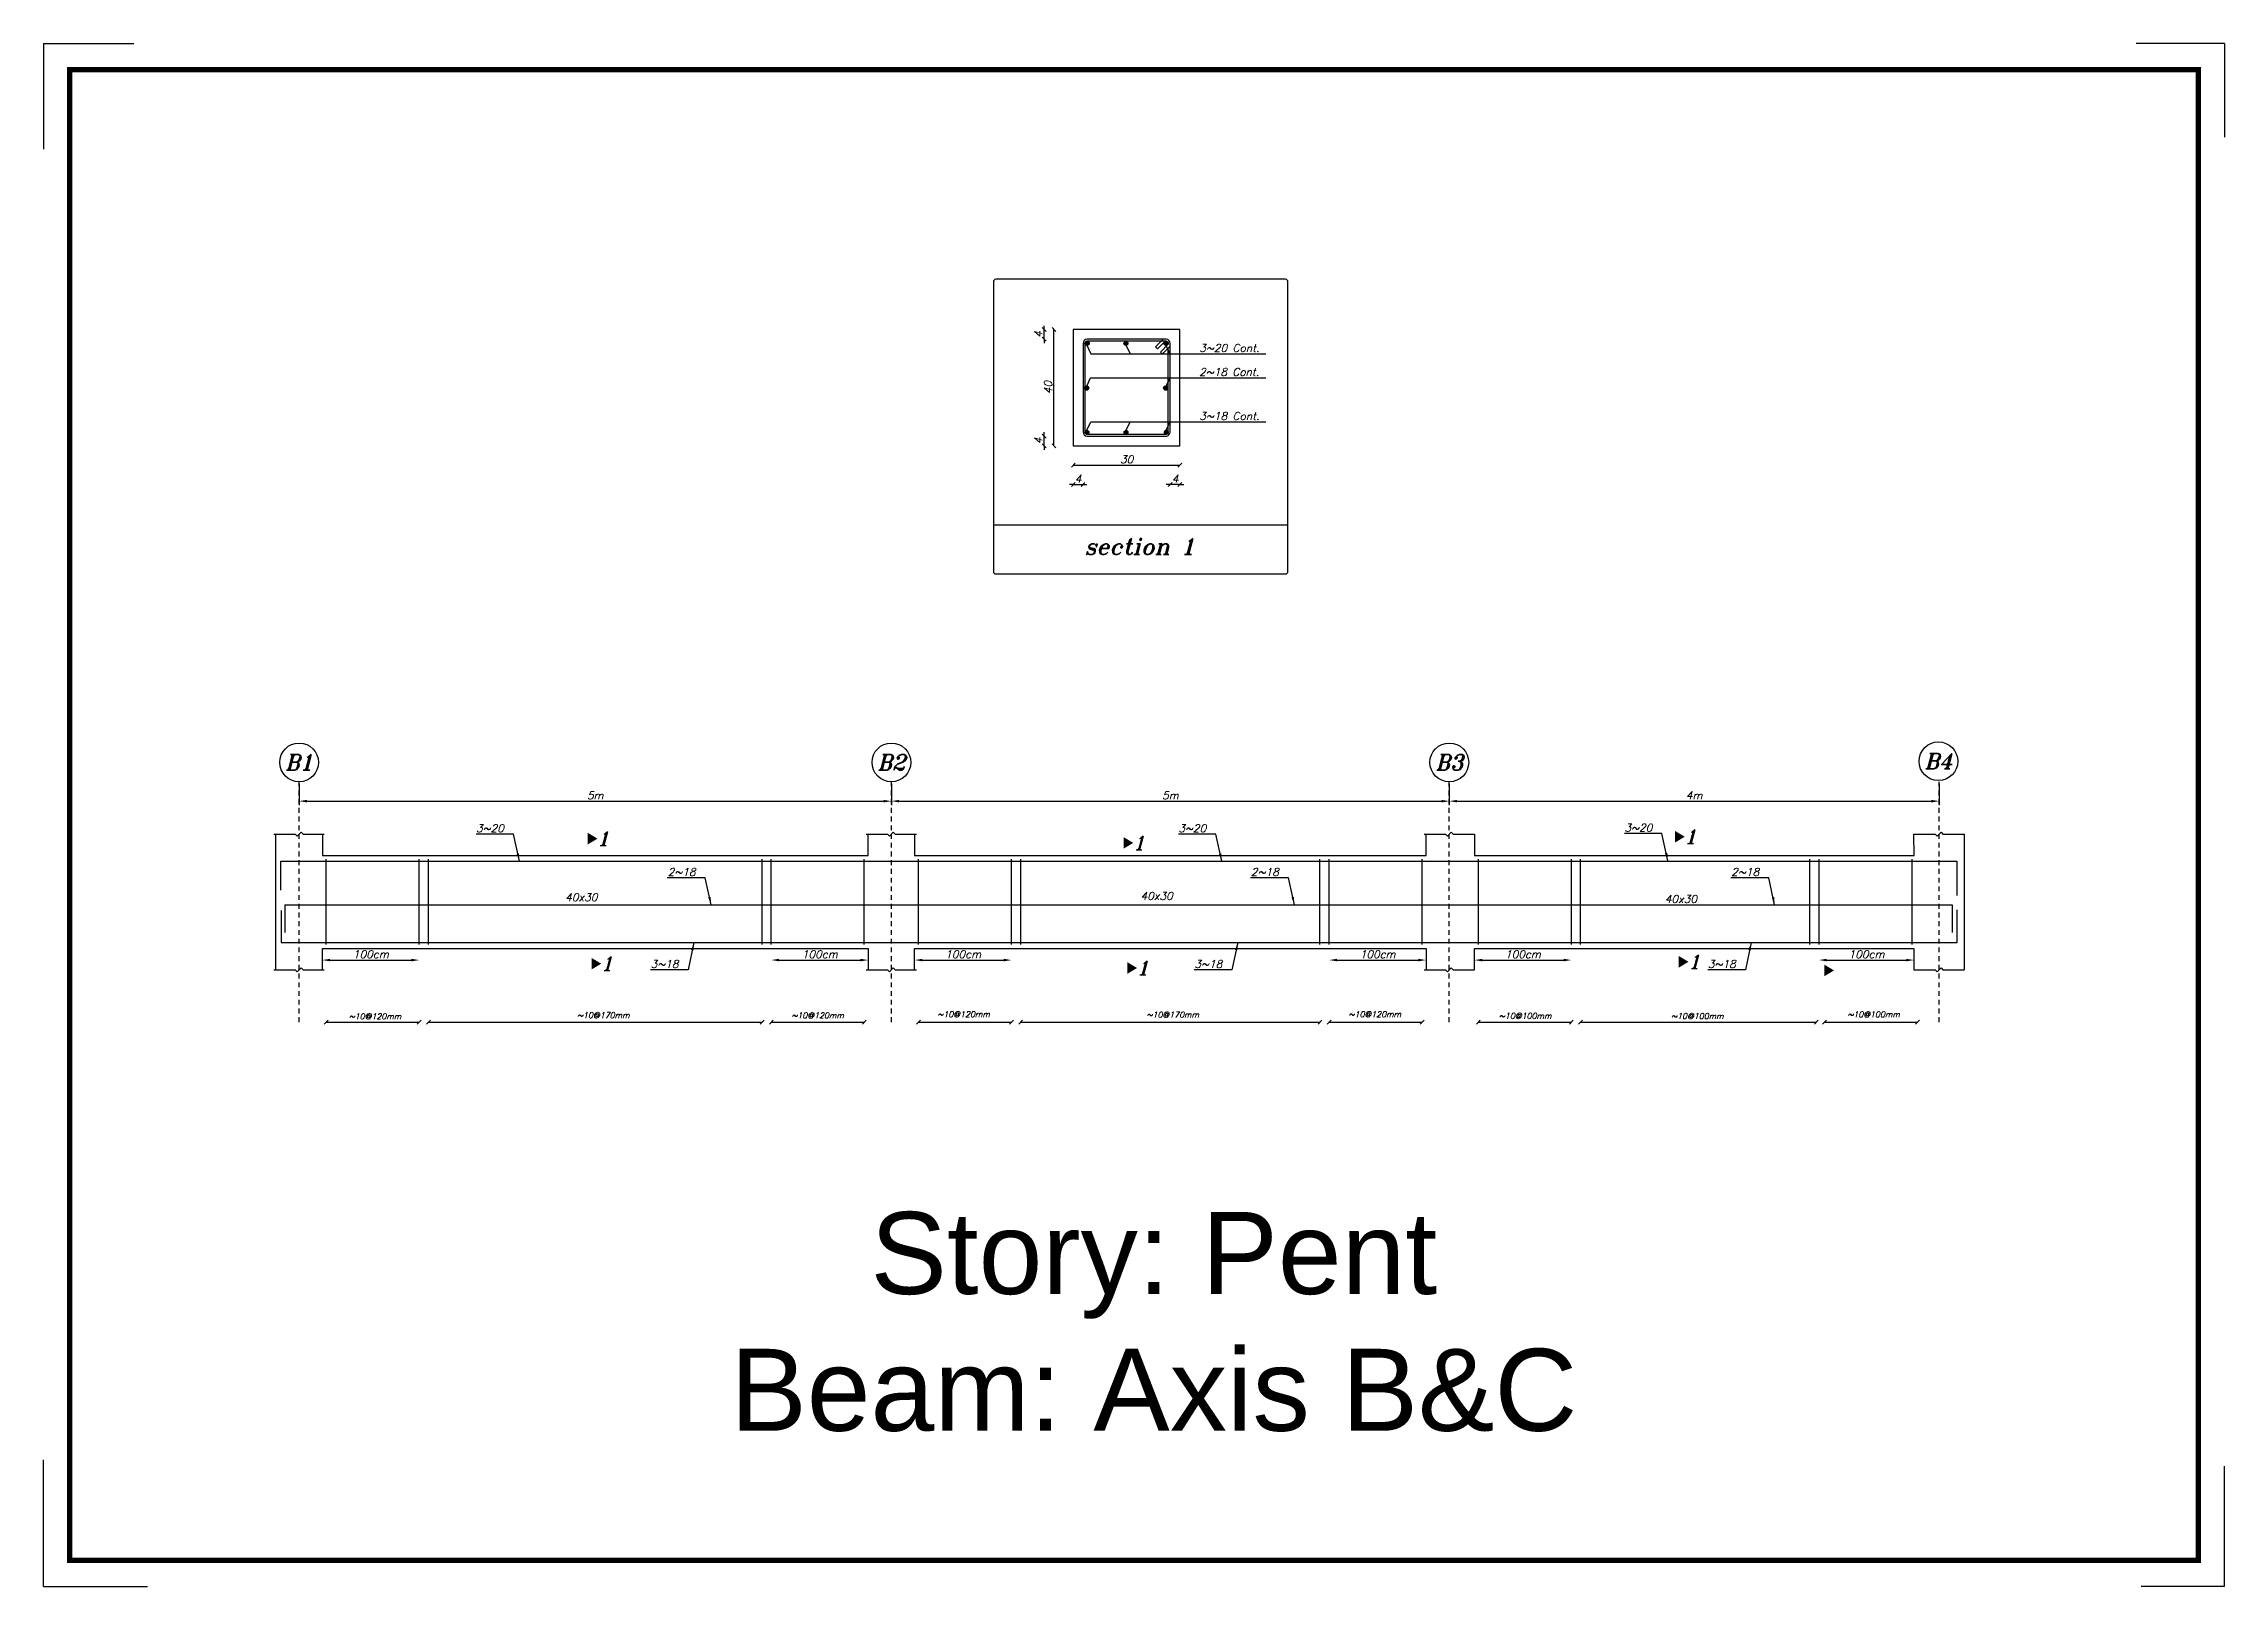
# Model space of a CAD drawing. Header units: inches. Extents: x -1152 to 1352, y 183 to 608.
# Drawn here: x 656.9 to 713.2, y 283.4 to 323.2 of the extents above; entities that cross this region are included whole.
import ezdxf
from ezdxf.enums import TextEntityAlignment as Align

# ---------------------------------------------------------------- set-up
doc = ezdxf.new("R2010")
doc.units = ezdxf.units.IN
doc.header["$MEASUREMENT"] = 0
doc.linetypes.add('HIDDEN2', pattern=[0.1875, 0.125, -0.0625])
doc.layers.add('Layer4', color=252, linetype='Continuous', lineweight=25)
doc.layers.add('SAZE_DRAWINGS', color=7, linetype='Continuous')
doc.styles.add('SAZE_STYLE', font='romancp.shx', dxfattribs={"oblique": 15})
doc.styles.add('SAZE_STYLE1', font='romant.shx', dxfattribs={"oblique": 15})
doc.styles.get("Standard").update_dxf_attribs({"font": 'arial.ttf'})
doc.dimstyles.new('SAZE_DIM_STYLE', dxfattribs={"dimtxt": 0.2, "dimasz": 0.2, "dimexe": 0.1, "dimexo": 0.05, "dimgap": 0.05, "dimtad": 0, "dimzin": 0, "dimdsep": 46, "dimtxsty": 'SAZE_STYLE', "dimcen": 0.09, "dimclrd": 2, "dimclre": 2, "dimclrt": 3, "dimadec": 0, "dimazin": 0, "dimtfac": 1, "dimtdec": 4, "dimtix": 1, "dimtmove": 1, "dimatfit": 3, "dimfxl": 1, "dimtolj": 1, "dimtzin": 0, "dimarcsym": 0})

msp = doc.modelspace()

# ---------------------------------------------------------------- texts
at = {"color": 6, "insert": (657.03975, 293.08046), "char_height": 2.116983, "attachment_point": 1}
msp.add_mtext_dynamic_manual_height_columns('\\pxqc;Story: Pent\\PBeam: Axis B&C', width=57.0507531, gutter_width=36.72032, heights=[0], dxfattribs=at)
at = {"layer": 'SAZE_DRAWINGS', "color": 2, "style": 'SAZE_STYLE1', "oblique": 15}
for s, height, p in [('section 1', 0.411787, (685.20332, 310.24748)), ('40x30', 0.2, (670.78958, 301.20051)), ('40x30', 0.2, (685.63817, 301.23495)), ('40x30', 0.2, (699.16834, 301.15649))]:
    msp.add_text(s, height=height, dxfattribs=at).set_placement(p, align=Align.MIDDLE_CENTER)
at = {"layer": 'SAZE_DRAWINGS', "color": 3, "style": 'SAZE_STYLE1', "oblique": 15}
for s, p in [('B1', (663.50604, 304.68014)), ('B2', (678.79256, 304.68014)), ('B3', (693.19256, 304.68014)), ('B4', (705.81745, 304.70969))]:
    msp.add_text(s, height=0.4, dxfattribs=at).set_placement(p, align=Align.MIDDLE_CENTER)
at = {"layer": 'SAZE_DRAWINGS', "color": 2, "style": 'SAZE_STYLE1', "oblique": 15}
for p in [(671.20451, 302.71319), (699.2681, 302.7624), (685.03417, 302.60293), (671.30287, 299.48583), (685.13254, 299.37557), (699.36647, 299.53505)]:
    msp.add_text('1', height=0.35, dxfattribs=at).set_placement(p, align=Align.MIDDLE_LEFT)
at = {"layer": 'SAZE_DRAWINGS', "color": 3, "style": 'SAZE_STYLE', "oblique": 15}
for s, p in [('~10@120mm', (665.46394, 298.05354)), ('~10@170mm', (671.35749, 298.08225)), ('~10@120mm', (676.88956, 298.07811)), ('~10@120mm', (680.65662, 298.10671)), ('~10@170mm', (686.05479, 298.09654)), ('~10@120mm', (691.2697, 298.10671)), ('~10@100mm', (695.15159, 298.06531)), ('~10@100mm', (699.59503, 298.0607)), ('~10@100mm', (704.14477, 298.10373))]:
    msp.add_text(s, height=0.15, dxfattribs=at).set_placement(p, align=Align.CENTER)
at = {"layer": 'SAZE_DRAWINGS', "color": 3, "char_height": 0.2, "style": 'SAZE_STYLE'}
for s, insert, attachment_point in [('\\A1;3~20 Cont.', (686.73836, 315.27224), 7), ('\\A1;2~18 Cont.', (686.73418, 314.65461), 7), ('\\A1;3~18 Cont.', (686.73836, 313.51724), 7), ('\\A1;3~20', (668.79074, 302.88015), 9), ('\\A1;3~20', (686.91815, 302.87947), 9), ('\\A1;3~20', (698.43191, 302.89316), 9), ('\\A1;2~18', (673.73883, 301.75415), 9), ('\\A1;2~18', (688.79332, 301.75438), 9), ('\\A1;2~18', (701.18997, 301.7544), 9), ('\\A1;3~18', (673.29705, 299.38015), 9), ('\\A1;3~18', (687.33225, 299.38015), 9), ('\\A1;3~18', (700.58397, 299.38015), 9)]:
    msp.add_mtext(s, dxfattribs=dict(at, insert=insert, attachment_point=attachment_point))

# ---------------------------------------------------------------- blocks, each defined once
blk = doc.blocks.new('*D333')
at = {"layer": 'DEFPOINTS', "color": 0, "transparency": 16777216}
for p in [(663.506, 304.18), (678.793, 304.18), (678.793, 303.68)]:
    blk.add_point(p, dxfattribs=at)
at = {"layer": 'SAZE_DRAWINGS', "color": 2, "lineweight": -2, "transparency": 16777216}
for p, q in [((663.506, 304.13), (663.506, 303.58)), ((678.793, 304.13), (678.793, 303.58)), ((663.706, 303.68), (678.593, 303.68))]:
    blk.add_line(p, q, dxfattribs=at)
at = {"layer": 'SAZE_DRAWINGS', "color": 2, "transparency": 16777216}
for points in [[(663.706, 303.713), (663.706, 303.647), (663.506, 303.68)], [(678.593, 303.713), (678.593, 303.647), (678.793, 303.68)]]:
    blk.add_solid(points, dxfattribs=at)
at = {"layer": 'SAZE_DRAWINGS', "color": 3, "transparency": 16777216, "insert": (671.149, 303.83), "char_height": 0.2, "attachment_point": 5, "style": 'SAZE_STYLE'}
blk.add_mtext('\\A1;5m', dxfattribs=at)
blk = doc.blocks.new('*D334')
at = {"layer": 'DEFPOINTS', "color": 0, "transparency": 16777216}
for p in [(678.793, 304.18), (693.193, 304.18), (693.193, 303.68)]:
    blk.add_point(p, dxfattribs=at)
at = {"layer": 'SAZE_DRAWINGS', "color": 2, "lineweight": -2, "transparency": 16777216}
for p, q in [((678.793, 304.13), (678.793, 303.58)), ((693.193, 304.13), (693.193, 303.58)), ((678.993, 303.68), (692.993, 303.68))]:
    blk.add_line(p, q, dxfattribs=at)
at = {"layer": 'SAZE_DRAWINGS', "color": 2, "transparency": 16777216}
for points in [[(678.993, 303.713), (678.993, 303.647), (678.793, 303.68)], [(692.993, 303.713), (692.993, 303.647), (693.193, 303.68)]]:
    blk.add_solid(points, dxfattribs=at)
at = {"layer": 'SAZE_DRAWINGS', "color": 3, "transparency": 16777216, "insert": (685.993, 303.83), "char_height": 0.2, "attachment_point": 5, "style": 'SAZE_STYLE'}
blk.add_mtext('\\A1;5m', dxfattribs=at)
blk = doc.blocks.new('*D335')
at = {"layer": 'DEFPOINTS', "color": 0, "transparency": 16777216}
for p in [(664.106, 299.58), (666.606, 299.58), (666.606, 299.58)]:
    blk.add_point(p, dxfattribs=at)
at = {"layer": 'SAZE_DRAWINGS', "color": 2, "lineweight": -2, "transparency": 16777216}
blk.add_line((664.306, 299.58), (666.406, 299.58), dxfattribs=at)
at = {"layer": 'SAZE_DRAWINGS', "color": 2, "transparency": 16777216}
for points in [[(664.306, 299.613), (664.306, 299.547), (664.106, 299.58)], [(666.406, 299.613), (666.406, 299.547), (666.606, 299.58)]]:
    blk.add_solid(points, dxfattribs=at)
at = {"layer": 'SAZE_DRAWINGS', "color": 3, "transparency": 16777216, "insert": (665.356, 299.73), "char_height": 0.2, "attachment_point": 5, "style": 'SAZE_STYLE'}
blk.add_mtext('\\A1;100cm', dxfattribs=at)
blk = doc.blocks.new('*D336')
at = {"layer": 'DEFPOINTS', "color": 0, "transparency": 16777216}
for p in [(675.693, 299.58), (678.193, 299.58), (678.193, 299.58)]:
    blk.add_point(p, dxfattribs=at)
at = {"layer": 'SAZE_DRAWINGS', "color": 2, "lineweight": -2, "transparency": 16777216}
blk.add_line((675.893, 299.58), (677.993, 299.58), dxfattribs=at)
at = {"layer": 'SAZE_DRAWINGS', "color": 2, "transparency": 16777216}
for points in [[(675.893, 299.613), (675.893, 299.547), (675.693, 299.58)], [(677.993, 299.613), (677.993, 299.547), (678.193, 299.58)]]:
    blk.add_solid(points, dxfattribs=at)
at = {"layer": 'SAZE_DRAWINGS', "color": 3, "transparency": 16777216, "insert": (676.943, 299.73), "char_height": 0.2, "attachment_point": 5, "style": 'SAZE_STYLE'}
blk.add_mtext('\\A1;100cm', dxfattribs=at)
blk = doc.blocks.new('*D337')
at = {"layer": 'DEFPOINTS', "color": 0, "transparency": 16777216}
for p in [(679.393, 299.58), (681.893, 299.58), (681.893, 299.58)]:
    blk.add_point(p, dxfattribs=at)
at = {"layer": 'SAZE_DRAWINGS', "color": 2, "lineweight": -2, "transparency": 16777216}
blk.add_line((679.593, 299.58), (681.693, 299.58), dxfattribs=at)
at = {"layer": 'SAZE_DRAWINGS', "color": 2, "transparency": 16777216}
for points in [[(679.593, 299.613), (679.593, 299.547), (679.393, 299.58)], [(681.693, 299.613), (681.693, 299.547), (681.893, 299.58)]]:
    blk.add_solid(points, dxfattribs=at)
at = {"layer": 'SAZE_DRAWINGS', "color": 3, "transparency": 16777216, "insert": (680.643, 299.73), "char_height": 0.2, "attachment_point": 5, "style": 'SAZE_STYLE'}
blk.add_mtext('\\A1;100cm', dxfattribs=at)
blk = doc.blocks.new('*D338')
at = {"layer": 'DEFPOINTS', "color": 0, "transparency": 16777216}
for p in [(690.093, 299.58), (692.593, 299.58), (692.593, 299.58)]:
    blk.add_point(p, dxfattribs=at)
at = {"layer": 'SAZE_DRAWINGS', "color": 2, "lineweight": -2, "transparency": 16777216}
blk.add_line((690.293, 299.58), (692.393, 299.58), dxfattribs=at)
at = {"layer": 'SAZE_DRAWINGS', "color": 2, "transparency": 16777216}
for points in [[(690.293, 299.613), (690.293, 299.547), (690.093, 299.58)], [(692.393, 299.613), (692.393, 299.547), (692.593, 299.58)]]:
    blk.add_solid(points, dxfattribs=at)
at = {"layer": 'SAZE_DRAWINGS', "color": 3, "transparency": 16777216, "insert": (691.343, 299.73), "char_height": 0.2, "attachment_point": 5, "style": 'SAZE_STYLE'}
blk.add_mtext('\\A1;100cm', dxfattribs=at)
blk = doc.blocks.new('*D339')
at = {"layer": 'DEFPOINTS', "color": 0, "transparency": 16777216}
for p in [(693.193, 304.18), (705.835, 304.18), (705.835, 303.68)]:
    blk.add_point(p, dxfattribs=at)
at = {"layer": 'SAZE_DRAWINGS', "color": 2, "lineweight": -2, "transparency": 16777216}
for p, q in [((693.193, 304.13), (693.193, 303.58)), ((705.835, 304.13), (705.835, 303.58)), ((693.393, 303.68), (705.635, 303.68))]:
    blk.add_line(p, q, dxfattribs=at)
at = {"layer": 'SAZE_DRAWINGS', "color": 2, "transparency": 16777216}
for points in [[(693.393, 303.713), (693.393, 303.647), (693.193, 303.68)], [(705.635, 303.713), (705.635, 303.647), (705.835, 303.68)]]:
    blk.add_solid(points, dxfattribs=at)
at = {"layer": 'SAZE_DRAWINGS', "color": 3, "transparency": 16777216, "insert": (699.514, 303.83), "char_height": 0.2, "attachment_point": 5, "style": 'SAZE_STYLE'}
blk.add_mtext('\\A1;4m', dxfattribs=at)
blk = doc.blocks.new('*D340')
at = {"layer": 'DEFPOINTS', "color": 0, "transparency": 16777216}
for p in [(693.843, 299.58), (696.343, 299.58), (696.343, 299.58)]:
    blk.add_point(p, dxfattribs=at)
at = {"layer": 'SAZE_DRAWINGS', "color": 2, "lineweight": -2, "transparency": 16777216}
blk.add_line((694.043, 299.58), (696.143, 299.58), dxfattribs=at)
at = {"layer": 'SAZE_DRAWINGS', "color": 2, "transparency": 16777216}
for points in [[(694.043, 299.613), (694.043, 299.547), (693.843, 299.58)], [(696.143, 299.613), (696.143, 299.547), (696.343, 299.58)]]:
    blk.add_solid(points, dxfattribs=at)
at = {"layer": 'SAZE_DRAWINGS', "color": 3, "transparency": 16777216, "insert": (695.093, 299.73), "char_height": 0.2, "attachment_point": 5, "style": 'SAZE_STYLE'}
blk.add_mtext('\\A1;100cm', dxfattribs=at)
blk = doc.blocks.new('*D341')
at = {"layer": 'DEFPOINTS', "color": 0, "transparency": 16777216}
for p in [(702.735, 299.58), (705.185, 299.58), (705.185, 299.58)]:
    blk.add_point(p, dxfattribs=at)
at = {"layer": 'SAZE_DRAWINGS', "color": 2, "lineweight": -2, "transparency": 16777216}
blk.add_line((702.935, 299.58), (704.985, 299.58), dxfattribs=at)
at = {"layer": 'SAZE_DRAWINGS', "color": 2, "transparency": 16777216}
for points in [[(702.935, 299.613), (702.935, 299.547), (702.735, 299.58)], [(704.985, 299.613), (704.985, 299.547), (705.185, 299.58)]]:
    blk.add_solid(points, dxfattribs=at)
at = {"layer": 'SAZE_DRAWINGS', "color": 3, "transparency": 16777216, "insert": (703.96, 299.73), "char_height": 0.2, "attachment_point": 5, "style": 'SAZE_STYLE'}
blk.add_mtext('\\A1;100cm', dxfattribs=at)
blk = doc.blocks.new('SAZE-CIR-COL')
at = {"layer": 'SAZE_DRAWINGS'}
h = blk.add_hatch(color=0, dxfattribs=at)
h.dxf.hatch_style = 1
h.paths.add_polyline_path([(0.5, 0, 1), (-0.5, 0, 1)])
at = {"layer": 'SAZE_DRAWINGS', "color": 0}
blk.add_circle((0, 0), 0.5, dxfattribs=at)
blk = doc.blocks.new('_Oblique')
at = {"color": 0, "linetype": 'ByBlock', "lineweight": -2}
blk.add_line((-0.5, -0.5), (0.5, 0.5), dxfattribs=at)
blk = doc.blocks.new('*D348')
at = {"layer": 'DEFPOINTS', "color": 0, "transparency": 16777216}
for p in [(683.488, 311.847), (683.738, 311.847), (683.738, 311.847)]:
    blk.add_point(p, dxfattribs=at)
at = {"layer": 'SAZE_DRAWINGS', "color": 2, "lineweight": -2, "transparency": 16777216}
for p, q in [((683.488, 311.847), (683.388, 311.847)), ((683.488, 311.847), (683.738, 311.847)), ((683.738, 311.847), (683.838, 311.847))]:
    blk.add_line(p, q, dxfattribs=at)
at = {"layer": 'SAZE_DRAWINGS', "color": 2, "lineweight": -2, "transparency": 16777216, "xscale": 0.1, "yscale": 0.1, "zscale": 0.1}
blk.add_blockref('_Oblique', (683.488, 311.847), dxfattribs=at)
at = {"layer": 'SAZE_DRAWINGS', "color": 2, "lineweight": -2, "transparency": 16777216, "xscale": 0.1, "yscale": 0.1, "zscale": 0.1, "rotation": 180}
blk.add_blockref('_Oblique', (683.738, 311.847), dxfattribs=at)
at = {"layer": 'SAZE_DRAWINGS', "color": 3, "transparency": 16777216, "insert": (683.613, 311.997), "char_height": 0.2, "attachment_point": 5, "style": 'SAZE_STYLE'}
blk.add_mtext('\\A1;4', dxfattribs=at)
blk = doc.blocks.new('*D349')
at = {"layer": 'DEFPOINTS', "color": 0, "transparency": 16777216}
for p in [(683.488, 312.347), (686.238, 312.347), (686.238, 312.347)]:
    blk.add_point(p, dxfattribs=at)
at = {"layer": 'SAZE_DRAWINGS', "color": 2, "lineweight": -2, "transparency": 16777216}
blk.add_line((683.488, 312.347), (686.238, 312.347), dxfattribs=at)
at = {"layer": 'SAZE_DRAWINGS', "color": 2, "lineweight": -2, "transparency": 16777216, "xscale": 0.1, "yscale": 0.1, "zscale": 0.1, "rotation": 180}
blk.add_blockref('_Oblique', (683.488, 312.347), dxfattribs=at)
at = {"layer": 'SAZE_DRAWINGS', "color": 2, "lineweight": -2, "transparency": 16777216, "xscale": 0.1, "yscale": 0.1, "zscale": 0.1}
blk.add_blockref('_Oblique', (686.238, 312.347), dxfattribs=at)
at = {"layer": 'SAZE_DRAWINGS', "color": 3, "transparency": 16777216, "insert": (684.863, 312.497), "char_height": 0.2, "attachment_point": 5, "style": 'SAZE_STYLE'}
blk.add_mtext('\\A1;30', dxfattribs=at)
blk = doc.blocks.new('*D350')
at = {"layer": 'DEFPOINTS', "color": 0, "transparency": 16777216}
for p in [(685.988, 311.847), (685.988, 311.847), (686.238, 311.847)]:
    blk.add_point(p, dxfattribs=at)
at = {"layer": 'SAZE_DRAWINGS', "color": 2, "lineweight": -2, "transparency": 16777216}
for p, q in [((685.988, 311.847), (685.888, 311.847)), ((686.238, 311.847), (685.988, 311.847)), ((686.238, 311.847), (686.338, 311.847))]:
    blk.add_line(p, q, dxfattribs=at)
at = {"layer": 'SAZE_DRAWINGS', "color": 2, "lineweight": -2, "transparency": 16777216, "xscale": 0.1, "yscale": 0.1, "zscale": 0.1}
blk.add_blockref('_Oblique', (685.988, 311.847), dxfattribs=at)
at = {"layer": 'SAZE_DRAWINGS', "color": 2, "lineweight": -2, "transparency": 16777216, "xscale": 0.1, "yscale": 0.1, "zscale": 0.1, "rotation": 180}
blk.add_blockref('_Oblique', (686.238, 311.847), dxfattribs=at)
at = {"layer": 'SAZE_DRAWINGS', "color": 3, "transparency": 16777216, "insert": (686.113, 311.997), "char_height": 0.2, "attachment_point": 5, "style": 'SAZE_STYLE'}
blk.add_mtext('\\A1;4', dxfattribs=at)
blk = doc.blocks.new('*D351')
at = {"layer": 'DEFPOINTS', "color": 0, "transparency": 16777216}
for p in [(682.738, 313.097), (682.738, 313.097), (682.738, 312.847)]:
    blk.add_point(p, dxfattribs=at)
at = {"layer": 'SAZE_DRAWINGS', "color": 2, "lineweight": -2, "transparency": 16777216}
for p, q in [((682.738, 313.097), (682.738, 313.197)), ((682.738, 312.847), (682.738, 313.097)), ((682.738, 312.847), (682.738, 312.747))]:
    blk.add_line(p, q, dxfattribs=at)
at = {"layer": 'SAZE_DRAWINGS', "color": 2, "lineweight": -2, "transparency": 16777216, "xscale": 0.1, "yscale": 0.1, "zscale": 0.1}
for p, rotation in [((682.738, 313.097), 270), ((682.738, 312.847), 90)]:
    blk.add_blockref('_Oblique', p, dxfattribs=dict(at, rotation=rotation))
at = {"layer": 'SAZE_DRAWINGS', "color": 3, "transparency": 16777216, "insert": (682.588, 312.972), "char_height": 0.2, "attachment_point": 5, "rotation": 90, "style": 'SAZE_STYLE'}
blk.add_mtext('\\A1;4', dxfattribs=at)
blk = doc.blocks.new('*D352')
at = {"layer": 'DEFPOINTS', "color": 0, "transparency": 16777216}
for p in [(682.988, 315.847), (682.988, 315.847), (682.988, 312.847)]:
    blk.add_point(p, dxfattribs=at)
at = {"layer": 'SAZE_DRAWINGS', "color": 2, "lineweight": -2, "transparency": 16777216}
blk.add_line((682.988, 312.847), (682.988, 315.847), dxfattribs=at)
at = {"layer": 'SAZE_DRAWINGS', "color": 2, "lineweight": -2, "transparency": 16777216, "xscale": 0.1, "yscale": 0.1, "zscale": 0.1}
for p, rotation in [((682.988, 315.847), 90), ((682.988, 312.847), 270)]:
    blk.add_blockref('_Oblique', p, dxfattribs=dict(at, rotation=rotation))
at = {"layer": 'SAZE_DRAWINGS', "color": 3, "transparency": 16777216, "insert": (682.838, 314.347), "char_height": 0.2, "attachment_point": 5, "rotation": 90, "style": 'SAZE_STYLE'}
blk.add_mtext('\\A1;40', dxfattribs=at)
blk = doc.blocks.new('*D353')
at = {"layer": 'DEFPOINTS', "color": 0, "transparency": 16777216}
for p in [(682.738, 315.847), (682.738, 315.847), (682.738, 315.597)]:
    blk.add_point(p, dxfattribs=at)
at = {"layer": 'SAZE_DRAWINGS', "color": 2, "lineweight": -2, "transparency": 16777216}
for p, q in [((682.738, 315.847), (682.738, 315.947)), ((682.738, 315.597), (682.738, 315.847)), ((682.738, 315.597), (682.738, 315.497))]:
    blk.add_line(p, q, dxfattribs=at)
at = {"layer": 'SAZE_DRAWINGS', "color": 2, "lineweight": -2, "transparency": 16777216, "xscale": 0.1, "yscale": 0.1, "zscale": 0.1}
for p, rotation in [((682.738, 315.847), 270), ((682.738, 315.597), 90)]:
    blk.add_blockref('_Oblique', p, dxfattribs=dict(at, rotation=rotation))
at = {"layer": 'SAZE_DRAWINGS', "color": 3, "transparency": 16777216, "insert": (682.588, 315.722), "char_height": 0.2, "attachment_point": 5, "rotation": 90, "style": 'SAZE_STYLE'}
blk.add_mtext('\\A1;4', dxfattribs=at)
blk = doc.blocks.new('5050new')
h = blk.add_hatch(color=256)
h.dxf.hatch_style = 1
h.paths.add_polyline_path([(6309.307, 1826.545), (6308.807, 1826.545), (6308.807, 1826.045), (6309.307, 1826.045)])
for p, q in [((6309.057, 1826.545), (6309.057, 1826.863)), ((6308.807, 1826.295), (6308.489, 1826.295)), ((6309.057, 1826.045), (6309.057, 1825.727)), ((6309.307, 1826.295), (6309.625, 1826.295))]:
    blk.add_line(p, q)
blk.add_lwpolyline([(6308.807, 1826.545), (6309.307, 1826.545), (6309.307, 1826.045), (6308.807, 1826.045)], close=True)
blk = doc.blocks.new('axha')
at = {"xscale": 0.04818339340090472, "yscale": 0.9389606098873475, "zscale": 0.04818339340090472, "rotation": 90}
blk.add_blockref('5050new', (6418.607, 1847.788), dxfattribs=at)
at = {"xscale": 0.03937007874015748, "yscale": 0.03937007874015748, "zscale": 0.03937007874015748}
for p in [(6403.505, 1851.052), (6403.012, 1849.847), (6418.919, 1847.414)]:
    blk.add_blockref('5050new', p, dxfattribs=at)
for p in [(102.376, 27.576), (107.877, 27.576), (113.877, 27.576), (119.377, 27.576), (102.375, 22.576), (107.876, 22.576), (113.876, 22.576), (119.377, 22.576), (102.375, 17.576), (107.875, 17.576), (113.875, 17.576), (119.377, 17.576), (102.375, 13.576), (107.875, 13.576), (113.875, 13.576), (119.377, 13.576)]:
    blk.add_blockref('5050new', p)

# ---------------------------------------------------------------- dimensions: what is measured, and where the dimension line sits
at = {"layer": 'SAZE_DRAWINGS', "color": 2}
for base, p1, p2, text, override, picture, middle in [((682.73836, 315.84724), (682.73836, 315.59724), (682.73836, 315.84724), '4', {"dimtxt": 0.2, "dimasz": 0.1, "dimgap": 0.05, "dimtad": 1, "dimdec": 1, "dimlfac": 20, "dimrnd": 5, "dimzin": 8, "dimblk": 'Oblique', "dimse1": 1, "dimse2": 1, "dimclrd": 2, "dimclre": 2, "dimclrt": 3}, '*D353', (682.58836, 315.72224)), ((682.98836, 315.84724), (682.98836, 312.84724), (682.98836, 315.84724), '40', {"dimtxt": 0.2, "dimasz": 0.1, "dimgap": 0.05, "dimtad": 1, "dimdec": 1, "dimlfac": 20, "dimrnd": 0.5, "dimzin": 8, "dimblk": 'Oblique', "dimse1": 1, "dimse2": 1, "dimclrd": 2, "dimclre": 2, "dimclrt": 3}, '*D352', (682.83836, 314.34724)), ((682.73836, 313.09724), (682.73836, 312.84724), (682.73836, 313.09724), '4', {"dimtxt": 0.2, "dimasz": 0.1, "dimgap": 0.05, "dimtad": 1, "dimdec": 1, "dimlfac": 20, "dimrnd": 5, "dimzin": 8, "dimblk": 'Oblique', "dimse1": 1, "dimse2": 1, "dimclrd": 2, "dimclre": 2, "dimclrt": 3}, '*D351', (682.58836, 312.97224))]:
    dim = msp.add_linear_dim(base=base, p1=p1, p2=p2, angle=90, text=text, dimstyle='SAZE_DIM_STYLE', override=override, dxfattribs=at)
    dim.commit()
    dim.dimension.update_dxf_attribs({"geometry": picture, "text_midpoint": middle})
for base, p1, p2, text, override, picture, middle in [((686.23836, 312.34724), (683.48836, 312.34724), (686.23836, 312.34724), '30', {"dimtxt": 0.2, "dimasz": 0.1, "dimgap": 0.05, "dimtad": 1, "dimdec": 1, "dimlfac": 20, "dimrnd": 0.5, "dimzin": 8, "dimblk": 'Oblique', "dimse1": 1, "dimse2": 1, "dimclrd": 2, "dimclre": 2, "dimclrt": 3}, '*D349', (684.86336, 312.49724)), ((683.73836, 311.84724), (683.48836, 311.84724), (683.73836, 311.84724), '4', {"dimtxt": 0.2, "dimasz": 0.1, "dimgap": 0.05, "dimtad": 1, "dimdec": 1, "dimlfac": 20, "dimrnd": 5, "dimzin": 8, "dimblk": 'Oblique', "dimse1": 1, "dimse2": 1, "dimclrd": 2, "dimclre": 2, "dimclrt": 3}, '*D348', (683.61336, 311.99724)), ((685.98836, 311.84724), (686.23836, 311.84724), (685.98836, 311.84724), '4', {"dimtxt": 0.2, "dimasz": 0.1, "dimgap": 0.05, "dimtad": 1, "dimdec": 1, "dimlfac": 20, "dimrnd": 5, "dimzin": 8, "dimblk": 'Oblique', "dimse1": 1, "dimse2": 1, "dimclrd": 2, "dimclre": 2, "dimclrt": 3}, '*D350', (686.11336, 311.99724)), ((678.79256, 303.68014), (663.50604, 304.18014), (678.79256, 304.18014), '5m', {"dimtxt": 0.2, "dimasz": 0.2, "dimgap": 0.05, "dimtad": 1, "dimdec": 1, "dimlfac": 50, "dimrnd": 1, "dimzin": 8, "dimclrd": 2, "dimclre": 2, "dimclrt": 3}, '*D333', (671.1493, 303.83014)), ((693.19256, 303.68014), (678.79256, 304.18014), (693.19256, 304.18014), '5m', {"dimtxt": 0.2, "dimasz": 0.2, "dimgap": 0.05, "dimtad": 1, "dimdec": 1, "dimlfac": 50, "dimrnd": 1, "dimzin": 8, "dimclrd": 2, "dimclre": 2, "dimclrt": 3}, '*D334', (685.99256, 303.83014)), ((705.83483, 303.68014), (693.19256, 304.18014), (705.83483, 304.18014), '4m', {"dimtxt": 0.2, "dimasz": 0.2, "dimgap": 0.05, "dimtad": 1, "dimdec": 1, "dimlfac": 50, "dimrnd": 1, "dimzin": 8, "dimclrd": 2, "dimclre": 2, "dimclrt": 3}, '*D339', (699.51369, 303.83014)), ((666.60604, 299.58014), (664.10604, 299.58014), (666.60604, 299.58014), '100cm', {"dimtxt": 0.2, "dimasz": 0.2, "dimgap": 0.05, "dimtad": 1, "dimdec": 1, "dimlfac": 50, "dimrnd": 1, "dimzin": 8, "dimse1": 1, "dimse2": 1, "dimclrd": 2, "dimclre": 2, "dimclrt": 3}, '*D335', (665.35604, 299.73014)), ((678.19256, 299.58014), (675.69256, 299.58014), (678.19256, 299.58014), '100cm', {"dimtxt": 0.2, "dimasz": 0.2, "dimgap": 0.05, "dimtad": 1, "dimdec": 1, "dimlfac": 50, "dimrnd": 1, "dimzin": 8, "dimse1": 1, "dimse2": 1, "dimclrd": 2, "dimclre": 2, "dimclrt": 3}, '*D336', (676.94256, 299.73014)), ((681.89256, 299.58014), (679.39256, 299.58014), (681.89256, 299.58014), '100cm', {"dimtxt": 0.2, "dimasz": 0.2, "dimgap": 0.05, "dimtad": 1, "dimdec": 1, "dimlfac": 50, "dimrnd": 1, "dimzin": 8, "dimse1": 1, "dimse2": 1, "dimclrd": 2, "dimclre": 2, "dimclrt": 3}, '*D337', (680.64256, 299.73014)), ((692.59256, 299.58014), (690.09256, 299.58014), (692.59256, 299.58014), '100cm', {"dimtxt": 0.2, "dimasz": 0.2, "dimgap": 0.05, "dimtad": 1, "dimdec": 1, "dimlfac": 50, "dimrnd": 1, "dimzin": 8, "dimse1": 1, "dimse2": 1, "dimclrd": 2, "dimclre": 2, "dimclrt": 3}, '*D338', (691.34256, 299.73014)), ((696.34256, 299.58014), (693.84256, 299.58014), (696.34256, 299.58014), '100cm', {"dimtxt": 0.2, "dimasz": 0.2, "dimgap": 0.05, "dimtad": 1, "dimdec": 1, "dimlfac": 50, "dimrnd": 1, "dimzin": 8, "dimse1": 1, "dimse2": 1, "dimclrd": 2, "dimclre": 2, "dimclrt": 3}, '*D340', (695.09256, 299.73014)), ((705.18463, 299.58014), (702.73483, 299.58014), (705.18463, 299.58014), '100cm', {"dimtxt": 0.2, "dimasz": 0.2, "dimgap": 0.05, "dimtad": 1, "dimdec": 1, "dimlfac": 50, "dimrnd": 1, "dimzin": 8, "dimse1": 1, "dimse2": 1, "dimclrd": 2, "dimclre": 2, "dimclrt": 3}, '*D341', (703.95973, 299.73014))]:
    dim = msp.add_linear_dim(base=base, p1=p1, p2=p2, text=text, dimstyle='SAZE_DIM_STYLE', override=override, dxfattribs=at)
    dim.commit()
    dim.dimension.update_dxf_attribs({"geometry": picture, "text_midpoint": middle})

# ---------------------------------------------------------------- linework, layer by layer
at = {"color": 3}
msp.add_line((706.48483, 302.83014), (706.48483, 299.33014), dxfattribs=at)
at = {"color": 6}
for p, q in [((706.29492, 302.13014), (706.29492, 301.24571)), ((663.13701, 301.00779), (663.13701, 300.28976)), ((706.17066, 301.00779), (706.17066, 300.28976)), ((706.29986, 300.03014), (706.29986, 300.8734))]:
    msp.add_line(p, q, dxfattribs=at)
at = {"layer": 'Layer4'}
for p, q in [((656.91115, 323.224), (656.91115, 320.50326)), ((656.91115, 323.224), (659.24384, 323.224)), ((713.19752, 323.224), (710.92193, 323.224)), ((713.19752, 323.224), (713.19752, 320.81347)), ((656.91115, 283.4215), (656.91115, 286.68833)), ((713.19752, 283.4215), (713.19752, 286.52266)), ((713.19752, 283.4215), (713.19752, 284.76166)), ((656.91115, 283.4215), (659.5915, 283.4215)), ((713.19752, 283.4215), (711.04673, 283.4215))]:
    msp.add_line(p, q, dxfattribs=at)
at = {"layer": 'Layer4', "const_width": 0.13402}
msp.add_lwpolyline([(657.58123, 322.55393), (712.52744, 322.55393), (712.52744, 284.09158), (657.58123, 284.09158)], close=True, dxfattribs=at)
at = {"layer": 'SAZE_DRAWINGS', "color": 8}
msp.add_line((681.42404, 310.8095), (689.02627, 310.8095), dxfattribs=at)
msp.add_lwpolyline([(681.4874, 309.54201), (688.96292, 309.54201, 0.41421356), (689.02627, 309.60537), (689.02627, 317.08089, 0.41421356), (688.96292, 317.14424), (681.4874, 317.14424, 0.41421356), (681.42404, 317.08089), (681.42404, 309.60537, 0.41421356)], format="xyb", close=True, dxfattribs=at)
at = {"layer": 'SAZE_DRAWINGS', "color": 3}
msp.add_lwpolyline([(683.48836, 312.84724), (686.23836, 312.84724), (686.23836, 315.84724), (683.48836, 315.84724)], close=True, dxfattribs=at)
at = {"layer": 'SAZE_DRAWINGS', "color": 4}
msp.add_lwpolyline([(683.84336, 313.09724), (685.88336, 313.09724, 0.41421356), (685.98836, 313.20224), (685.98836, 315.49224, 0.41421356), (685.88336, 315.59724), (683.84336, 315.59724, 0.41421356), (683.73836, 315.49224), (683.73836, 313.20224, 0.41421356)], format="xyb", close=True, dxfattribs=at)
for points, format in [([(685.93836, 315.46724), (685.93836, 315.49224, 0.41421356), (685.88336, 315.54724), (683.84336, 315.54724, 0.41421356), (683.78836, 315.49224), (683.78836, 313.20224, 0.41421356), (683.84336, 313.14724), (685.88336, 313.14724, 0.41421356), (685.93836, 313.20224), (685.93836, 315.36724)], "xyb"), ([(670.95451, 302.71319, 0.3, 0, 0), (671.20451, 302.71319, 0, 0, 0)], "xyseb"), ([(699.0181, 302.7624, 0.3, 0, 0), (699.2681, 302.7624, 0, 0, 0)], "xyseb"), ([(684.78417, 302.60293, 0.3, 0, 0), (685.03417, 302.60293, 0, 0, 0)], "xyseb"), ([(671.05287, 299.48583, 0.3, 0, 0), (671.30287, 299.48583, 0, 0, 0)], "xyseb"), ([(684.88254, 299.37557, 0.3, 0, 0), (685.13254, 299.37557, 0, 0, 0)], "xyseb"), ([(699.11647, 299.53505, 0.3, 0, 0), (699.36647, 299.53505, 0, 0, 0)], "xyseb"), ([(702.87202, 299.31301, 0.3, 0, 0), (703.12202, 299.31301, 0, 0, 0)], "xyseb")]:
    msp.add_lwpolyline(points, format=format, dxfattribs=at)
for points in [[(685.85836, 315.54724), (685.65836, 315.34724), (685.60836, 315.39724), (685.80836, 315.59724)], [(685.93836, 315.46724), (685.73836, 315.26724), (685.78836, 315.21724), (685.98836, 315.41724)]]:
    msp.add_lwpolyline(points, dxfattribs=at)
at = {"layer": 'SAZE_DRAWINGS', "color": 2, "linetype": 'HIDDEN2'}
for points in [[(663.50604, 297.98014), (663.50604, 304.18014)], [(678.79256, 297.98014), (678.79256, 304.18014)], [(693.19256, 297.98014), (693.19256, 304.18014)], [(705.83483, 297.98014), (705.83483, 304.18014)]]:
    msp.add_lwpolyline(points, dxfattribs=at)
at = {"layer": 'SAZE_DRAWINGS', "color": 8}
for points in [[(662.85604, 302.83014), (663.40604, 302.83014), (663.45604, 302.78014), (663.55604, 302.88014), (663.60604, 302.83014), (664.15604, 302.83014)], [(678.14256, 302.83014), (678.69256, 302.83014), (678.74256, 302.78014), (678.84256, 302.88014), (678.89256, 302.83014), (679.44256, 302.83014)], [(692.54256, 302.83014), (693.09256, 302.83014), (693.14256, 302.78014), (693.24256, 302.88014), (693.29256, 302.83014), (693.84256, 302.83014)], [(705.18483, 302.83014), (705.73483, 302.83014), (705.78483, 302.78014), (705.88483, 302.88014), (705.93483, 302.83014), (706.48483, 302.83014)], [(662.85604, 299.33014), (663.40604, 299.33014), (663.45604, 299.28014), (663.55604, 299.38014), (663.60604, 299.33014), (664.15604, 299.33014)], [(678.14256, 299.33014), (678.69256, 299.33014), (678.74256, 299.28014), (678.84256, 299.38014), (678.89256, 299.33014), (679.44256, 299.33014)], [(692.54256, 299.33014), (693.09256, 299.33014), (693.14256, 299.28014), (693.24256, 299.38014), (693.29256, 299.33014), (693.84256, 299.33014)], [(705.18483, 299.33014), (705.73483, 299.33014), (705.78483, 299.28014), (705.88483, 299.38014), (705.93483, 299.33014), (706.48483, 299.33014)]]:
    msp.add_lwpolyline(points, dxfattribs=at)
at = {"layer": 'SAZE_DRAWINGS', "color": 3, "linetype": 'Continuous'}
for points in [[(662.90604, 299.33014), (662.90604, 302.83014)], [(664.10604, 302.83014), (664.10604, 302.28014), (678.19256, 302.28014), (678.19256, 302.83014)], [(679.39256, 302.83014), (679.39256, 302.28014), (692.59256, 302.28014), (692.59256, 302.83014)], [(693.84256, 302.83014), (693.84256, 302.28014), (705.19107, 302.28014), (705.18483, 302.83014)], [(664.10604, 299.33014), (664.10604, 299.88014), (678.19256, 299.88014), (678.19256, 299.33014)], [(679.39256, 299.33014), (679.39256, 299.88014), (692.59256, 299.88014), (692.59256, 299.33014)], [(693.84256, 299.33014), (693.84256, 299.88014), (705.1844, 299.88014), (705.18483, 299.33014)]]:
    msp.add_lwpolyline(points, dxfattribs=at)
at = {"layer": 'SAZE_DRAWINGS', "color": 6, "linetype": 'Continuous'}
for points in [[(663.03604, 301.38492), (663.03604, 302.13014), (706.29492, 302.13014)], [(663.04404, 300.85941), (663.04404, 300.03014), (706.29986, 300.03014)], [(663.13701, 301.00779), (706.17066, 301.00779)]]:
    msp.add_lwpolyline(points, dxfattribs=at)
at = {"layer": 'SAZE_DRAWINGS', "color": 4, "linetype": 'Continuous'}
for points in [[(664.20604, 299.98014), (664.20604, 302.18014)], [(666.60604, 299.98014), (666.60604, 302.18014)], [(666.84404, 299.98014), (666.84404, 302.18014)], [(675.45456, 299.98014), (675.45456, 302.18014)], [(675.69256, 299.98014), (675.69256, 302.18014)], [(678.09256, 299.98014), (678.09256, 302.18014)], [(679.49256, 299.98014), (679.49256, 302.18014)], [(681.89256, 299.98014), (681.89256, 302.18014)], [(682.13056, 299.98014), (682.13056, 302.18014)], [(689.85456, 299.98014), (689.85456, 302.18014)], [(690.09256, 299.98014), (690.09256, 302.18014)], [(692.49256, 299.98014), (692.49256, 302.18014)], [(693.94256, 299.98014), (693.94256, 302.18014)], [(696.34256, 299.98014), (696.34256, 302.18014)], [(696.58056, 299.98014), (696.58056, 302.18014)], [(702.49683, 299.98014), (702.49683, 302.18014)], [(702.73483, 299.98014), (702.73483, 302.18014)], [(705.13483, 299.98014), (705.13483, 302.18014)]]:
    msp.add_lwpolyline(points, dxfattribs=at)
at = {"layer": 'SAZE_DRAWINGS', "color": 1}
for points in [[(664.15604, 297.93014), (664.25604, 298.03014)], [(664.20604, 297.98014), (666.60604, 297.98014)], [(666.55604, 297.93014), (666.65604, 298.03014)], [(666.79404, 297.93014), (666.89404, 298.03014)], [(666.84404, 297.98014), (675.45456, 297.98014)], [(675.40456, 297.93014), (675.50456, 298.03014)], [(675.64256, 297.93014), (675.74256, 298.03014)], [(675.69256, 297.98014), (678.09256, 297.98014)], [(678.04256, 297.93014), (678.14256, 298.03014)], [(679.44256, 297.93014), (679.54256, 298.03014)], [(679.49256, 297.98014), (681.89256, 297.98014)], [(681.84256, 297.93014), (681.94256, 298.03014)], [(682.08056, 297.93014), (682.18056, 298.03014)], [(682.13056, 297.98014), (689.85456, 297.98014)], [(689.80456, 297.93014), (689.90456, 298.03014)], [(690.04256, 297.93014), (690.14256, 298.03014)], [(690.09256, 297.98014), (692.49256, 297.98014)], [(692.44256, 297.93014), (692.54256, 298.03014)], [(693.89256, 297.93014), (693.99256, 298.03014)], [(693.94256, 297.98014), (696.34256, 297.98014)], [(696.29256, 297.93014), (696.39256, 298.03014)], [(696.53056, 297.93014), (696.63056, 298.03014)], [(696.58056, 297.98014), (702.66518, 297.98014)], [(702.61518, 297.93014), (702.71518, 298.03014)], [(702.8283, 297.93014), (702.9283, 298.03014)], [(702.8783, 297.98014), (705.2783, 297.98014)], [(705.2283, 297.93014), (705.3283, 298.03014)]]:
    msp.add_lwpolyline(points, dxfattribs=at)
at = {"layer": 'SAZE_DRAWINGS', "color": 2}
for centre in [(663.50604, 304.68014), (678.79256, 304.68014), (693.19256, 304.68014), (705.81745, 304.70969)]:
    msp.add_ellipse(centre, major_axis=(0.5, 0), ratio=1, dxfattribs=at)

# ---------------------------------------------------------------- block references
for p in [(-5611.85282, -1543.55645), (-5549.82191, -1543.89928)]:
    msp.add_blockref('axha', p)
at = {"layer": 'SAZE_DRAWINGS', "color": 6}
for p, xscale, yscale, zscale in [((683.84336, 315.49224), 0.11, 0.11, 0.11), ((684.84502, 315.49047), 0.1, 0.1, 0.1), ((685.88336, 315.49224), 0.11, 0.11, 0.11), ((683.83128, 314.33673), 0.11, 0.11, 0.11), ((685.87128, 314.33673), 0.11, 0.11, 0.11), ((683.83836, 313.19724), 0.1, 0.1, 0.1), ((684.84945, 313.19392), 0.1, 0.1, 0.1), ((685.88836, 313.19724), 0.1, 0.1, 0.1)]:
    msp.add_blockref('SAZE-CIR-COL', p, dxfattribs=dict(at, xscale=xscale, yscale=yscale, zscale=zscale))

msp.set_redraw_order([(e.dxf.handle, doc.entitydb.next_handle()) for e in msp.query("TEXT MTEXT ATTDEF DIMENSION ARC_DIMENSION")])  # texts and dimensions are drawn at this point

# ---------------------------------------------------------------- leaders
at = {"layer": 'SAZE_DRAWINGS', "annotation_type": 0, "has_hookline": 1, "hookline_direction": 0}
for points, text_width in [([(683.83836, 315.44224), (683.93836, 315.22224), (686.68836, 315.22224)], 1.71615), ([(683.83418, 314.38461), (683.93418, 314.60461), (686.68418, 314.60461)], 1.72636), ([(683.83836, 313.24724), (683.93836, 313.46724), (686.68836, 313.46724)], 1.71615)]:
    msp.add_leader(points, dimstyle='SAZE_DIM_STYLE', override={"dimasz": 0.1, "dimgap": 0.05, "dimtad": 1, "dimdec": 3, "dimse1": 1, "dimse2": 1, "dimclrd": 2}, dxfattribs=dict(at, text_width=text_width))
at = {"layer": 'SAZE_DRAWINGS'}
for points in [[(684.85162, 315.44013), (684.95162, 315.22013)], [(685.87836, 315.44224), (685.97836, 315.22224)], [(685.88418, 314.38461), (685.98418, 314.60461)], [(684.85233, 313.24771), (684.95233, 313.46771)], [(685.88836, 313.24724), (685.98836, 313.46724)]]:
    msp.add_leader(points, dimstyle='SAZE_DIM_STYLE', override={"dimasz": 0.1, "dimgap": 0.05, "dimtad": 1, "dimdec": 3, "dimse1": 1, "dimse2": 1, "dimclrd": 2}, dxfattribs=at)
at = {"layer": 'SAZE_DRAWINGS', "color": 2, "annotation_type": 0, "has_hookline": 1, "hookline_direction": 1}
for points, text_width in [([(669.19074, 302.13015), (669.04074, 302.83015), (668.84074, 302.83015)], 0.71889), ([(687.31815, 302.12947), (687.16815, 302.82947), (686.96815, 302.82947)], 0.71889), ([(698.83191, 302.14316), (698.68191, 302.84316), (698.48191, 302.84316)], 0.71889), ([(674.13883, 301.00415), (673.98883, 301.70415), (673.78883, 301.70415)], 0.73165), ([(689.19332, 301.00438), (689.04332, 301.70438), (688.84332, 301.70438)], 0.73165), ([(701.58997, 301.0044), (701.43997, 301.7044), (701.23997, 301.7044)], 0.73165), ([(673.69705, 300.03015), (673.54705, 299.33015), (673.34705, 299.33015)], 0.72144), ([(687.73225, 300.03015), (687.58225, 299.33015), (687.38225, 299.33015)], 0.72144), ([(700.98397, 300.03015), (700.83397, 299.33015), (700.63397, 299.33015)], 0.72144)]:
    msp.add_leader(points, dimstyle='SAZE_DIM_STYLE', override={"dimasz": 0.2, "dimgap": 0.05, "dimtad": 1, "dimclrd": 2}, dxfattribs=dict(at, text_width=text_width))

doc.saveas('drawing.dxf')
